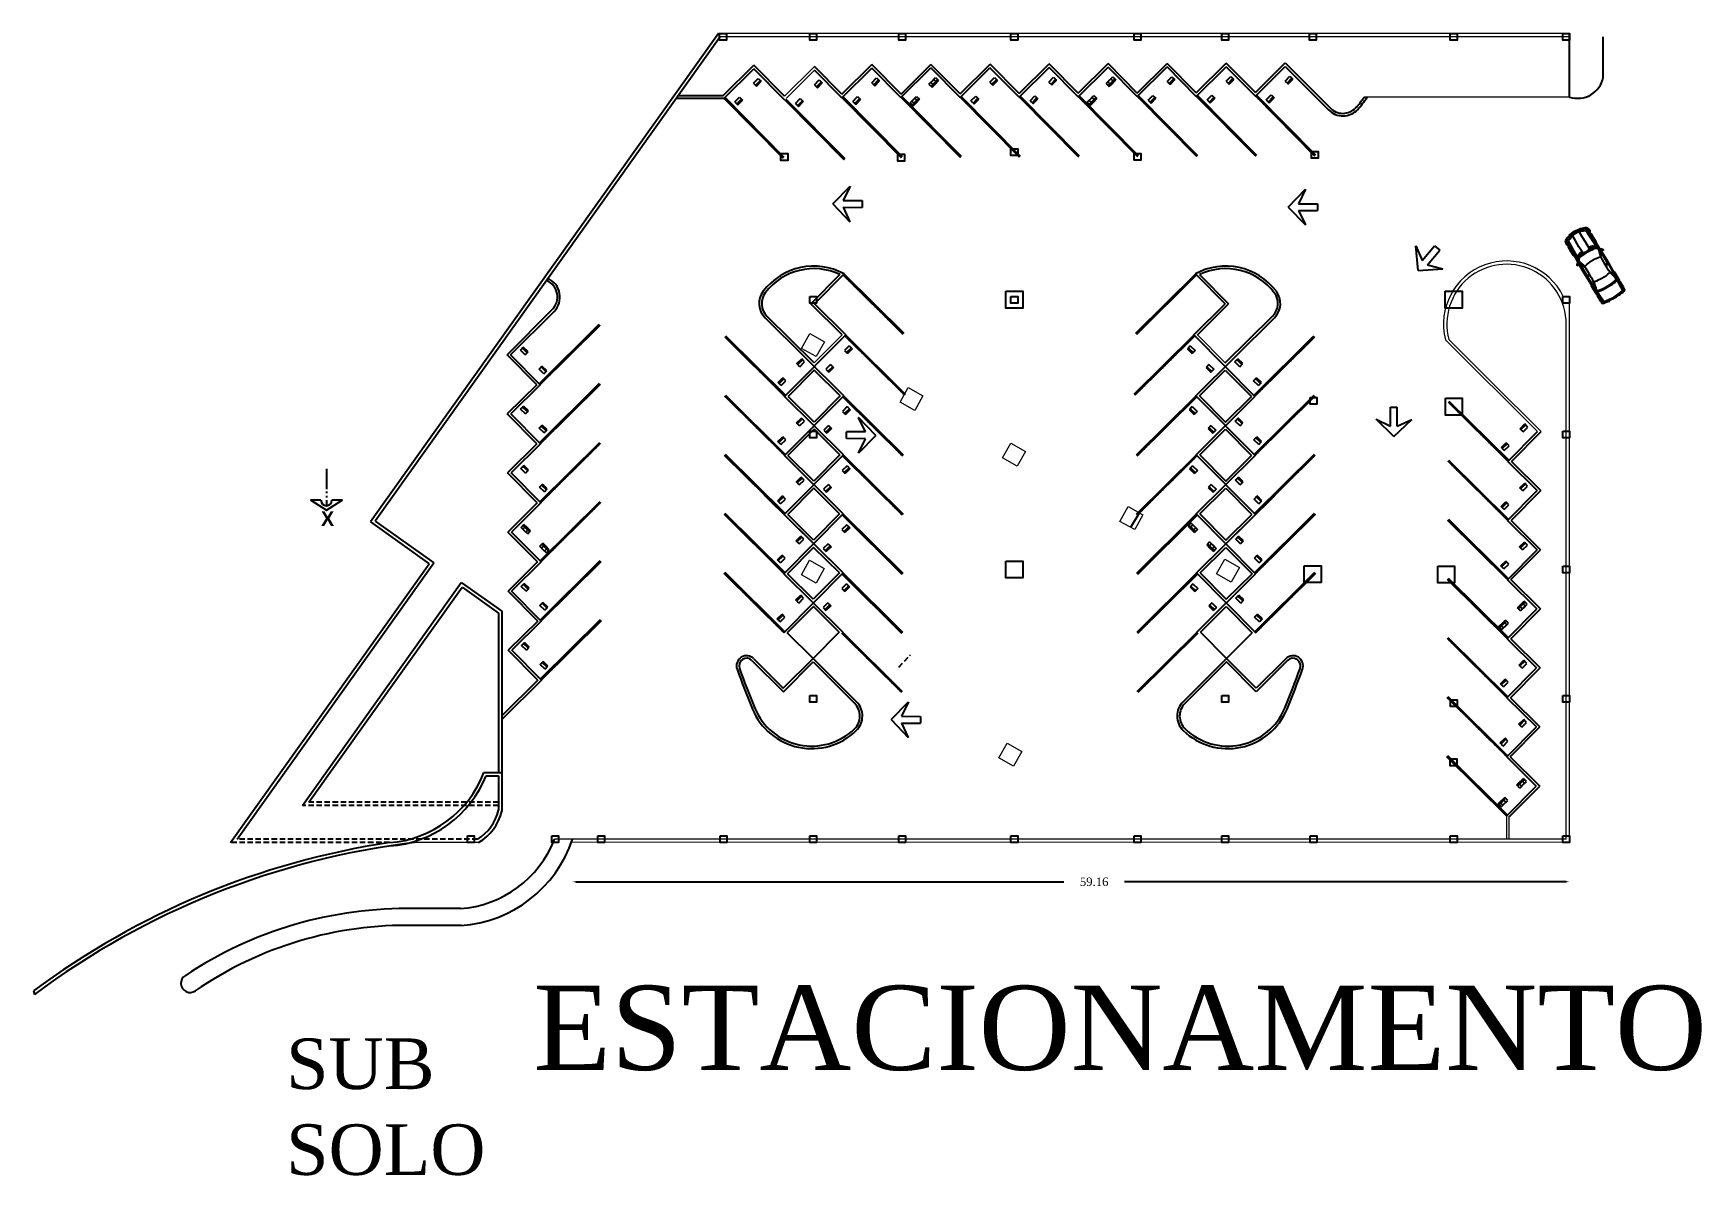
# Model space of a CAD drawing. Header units: millimetres. Extents: x 1191 to 1487, y 976 to 1230.
# Drawn here: x 1217.5 to 1316.5, y 976.2 to 1044 of the extents above; entities that cross this region are included whole.
import ezdxf
from ezdxf.enums import TextEntityAlignment as Align

# ---------------------------------------------------------------- set-up
doc = ezdxf.new("R2010")
doc.units = ezdxf.units.MM
doc.header["$LTSCALE"] = 0.05
doc.linetypes.add('ACAD_ISO05W100', pattern=[33, 24, -3, 0, -3, 0, -3])
doc.linetypes.add('DASHED2', pattern=[9.525, 6.35, -3.175])
doc.layers.get('Defpoints').update_dxf_attribs({"lineweight": 5})
for name, color, linetype in [('CAJON', 37, 'Continuous'), ('columnas', 174, 'Continuous'), ('GUAR', 2, 'Continuous'), ('LINEAS DE CORTE', 7, 'ACAD_ISO05W100'), ('lineas guia', 2, 'Continuous'), ('muebles', 4, 'Continuous'), ('muros delgado', 7, 'Continuous'), ('Proyecciones', 7, 'DASHED2'), ('TEXT', 2, 'Continuous'), ('TOPE', 200, 'Continuous')]:
    doc.layers.add(name, color=color, linetype=linetype)
for name, color, linetype, lineweight in [('ED_GEN', 7, 'Continuous', 13), ('letreros', 7, 'Continuous', 5), ('muros', 5, 'Continuous', 20)]:
    doc.layers.add(name, color=color, linetype=linetype, lineweight=lineweight)
doc.styles.add('BLUE', font='cityb___.ttf')
doc.styles.get("Standard").update_dxf_attribs({"font": 'times.ttf'})
doc.dimstyles.new('ISO-25', dxfattribs={"dimtxt": 0.5, "dimasz": 0.2, "dimexe": 1.25, "dimexo": 0.625, "dimgap": 1, "dimtad": 0, "dimtih": 1, "dimtoh": 1, "dimzin": 1, "dimdsep": 46, "dimtxsty": 'Standard', "dimcen": 0.2, "dimse1": 1, "dimse2": 1, "dimadec": 0, "dimazin": 0, "dimtfac": 1, "dimtmove": 0, "dimatfit": 3, "dimfxl": 1, "dimarcsym": 0})

msp = doc.modelspace()

# ---------------------------------------------------------------- texts
at = {"layer": 'letreros', "color": 0, "style": 'BLUE'}
msp.add_text('X', height=0.88, dxfattribs=at).set_placement((1234.942, 1014.753), align=Align.CENTER)
at = {"layer": 'TEXT'}
for s, height, p in [('ESTACIONAMENTO', 5, (1247.143, 982.5)), ('SUB', 3, (1232.479, 981.368)), ('SOLO', 3, (1232.479, 976.275))]:
    msp.add_text(s, height=height, dxfattribs=at).set_placement(p)

# ---------------------------------------------------------------- blocks, each defined once
blk = doc.blocks.new('A$C68E84164')
at = {"layer": 'muebles'}
for p, q in [((0.483, 1.639), (0, 0.25)), ((0.579, 1.007), (0, 0.25)), ((0.483, 1.639), (1.888, 1.206)), ((0.579, 1.007), (1.088, 0)), ((1.888, 1.206), (0.935, 1.188)), ((0.935, 1.188), (1.445, 0.181)), ((1.445, 0.181), (1.088, 0))]:
    blk.add_line(p, q, dxfattribs=at)
blk = doc.blocks.new('Auto2')
at = {"color": 7}
for p, q in [((236, 202.2), (228.9, 197.1)), ((228.9, 190.7), (238.8, 198.9)), ((239.1, 203), (236, 202.2)), ((238.8, 198.9), (240.3, 201.3)), ((240.3, 201.3), (239.1, 203)), ((53.5, 111.3), (54.2, 121.7)), ((53.5, 111.3), (54.2, 100.9)), ((54.2, 121.7), (55.4, 131.3)), ((54.2, 100.9), (55.4, 91.3)), ((55.4, 131.3), (61.5, 154.2)), ((57.2, 149), (58.7, 150.9)), ((57.2, 147.3), (57.2, 149)), ((57.2, 145), (57.2, 147.3)), ((58.7, 144.3), (57.2, 145)), ((58.7, 150.9), (60.5, 151.1)), ((58.7, 111.3), (59.1, 123.3)), ((58.7, 111.3), (59.1, 99.3)), ((59.1, 123.3), (62, 138.2)), ((59.1, 99.3), (62, 84.4)), ((61.5, 154.2), (68.5, 176.6)), ((62, 138.2), (66, 150.9)), ((66, 150.9), (70.2, 165.5)), ((68.5, 176.6), (71.6, 183.9)), ((68.5, 111.8), (69.5, 124.5)), ((68.5, 111.8), (69.5, 98.1)), ((69.5, 124.5), (71.6, 137.7)), ((70.2, 165.5), (74.7, 176.3)), ((71.6, 183.9), (75.1, 187.9)), ((71.6, 137.7), (74.7, 149.2)), ((74.7, 176.3), (76.6, 179.2)), ((74.7, 149.2), (80.1, 158.9)), ((75.1, 187.9), (81.3, 189.5)), ((76.6, 179.2), (79.6, 180.6)), ((106.2, 135.1), (78.2, 133.9)), ((79.6, 180.6), (87.6, 181)), ((80.1, 158.9), (83.6, 168.6)), ((82.2, 182.2), (81, 181.3)), ((81.3, 189.5), (88.3, 190.7)), ((84.1, 183.6), (82.2, 182.2)), ((83.6, 168.6), (85.5, 170.4)), ((88.6, 185), (84.1, 183.6)), ((85.5, 170.4), (87.6, 171.9)), ((87.6, 181), (120.8, 180.6)), ((87.6, 171.9), (103.6, 173)), ((88.3, 190.7), (99.4, 190.7)), ((109.5, 185.8), (88.6, 185)), ((99.4, 190.7), (102.2, 189.8)), ((102.2, 189.8), (103.6, 188.1)), ((103.6, 188.1), (104.3, 186)), ((103.6, 173), (168.6, 175.4)), ((147.5, 135.3), (106.2, 135.1)), ((148.4, 186.2), (109.5, 185.8)), ((113.5, 186.9), (112.1, 186)), ((115.4, 188.1), (113.5, 186.9)), ((117.8, 189.1), (115.4, 188.1)), ((128.4, 189.5), (117.8, 189.1)), ((120.8, 180.6), (174.3, 180.3)), ((149.3, 189.5), (128.4, 189.5)), ((189.8, 134.9), (147.5, 135.3)), ((191.5, 186.9), (148.4, 186.2)), ((174.3, 189.5), (149.3, 189.5)), ((168.6, 175.4), (188.9, 175.4)), ((177.6, 189.1), (174.3, 189.5)), ((174.3, 180.3), (210.1, 179.9)), ((180.4, 186.9), (177.6, 189.1)), ((182.8, 186.9), (180.4, 186.9)), ((183, 151.1), (181.6, 139.6)), ((181.6, 139.6), (190.8, 139.6)), ((187.5, 164.1), (183, 151.1)), ((194.8, 164.1), (187.5, 164.1)), ((188.9, 175.4), (191, 174.4)), ((190.8, 139.6), (192, 150.9)), ((191, 174.4), (193.4, 173)), ((221.6, 187.4), (191.5, 186.9)), ((192, 150.9), (194.8, 164.1)), ((193.4, 173), (196.4, 169.5)), ((193.6, 121.7), (193.4, 111.3)), ((193.6, 100.9), (193.4, 111.3)), ((194.6, 137), (193.6, 121.7)), ((194.6, 85.6), (193.6, 100.9)), ((195.5, 149.7), (194.6, 137)), ((196.7, 160.5), (195.5, 149.7)), ((196.4, 169.5), (198.1, 167.1)), ((198.1, 167.1), (196.7, 160.5)), ((197.4, 130.4), (198.8, 149.9)), ((197.4, 111.1), (197.4, 130.4)), ((197.4, 111.5), (197.4, 92.2)), ((198.8, 149.9), (201.6, 164.3)), ((199.7, 111.1), (200.4, 131.8)), ((199.7, 111.5), (200.4, 90.8)), ((200.4, 131.8), (201.9, 147.6)), ((201.6, 164.3), (204.7, 171.9)), ((201.9, 147.6), (203, 159.4)), ((203, 159.4), (205.2, 168.8)), ((204.7, 171.9), (208.9, 176.3)), ((205.2, 168.8), (208, 173.3)), ((208, 173.3), (210.6, 175.4)), ((208.9, 176.3), (214.6, 178.9)), ((210.1, 179.9), (211.5, 179.2)), ((210.6, 175.4), (215, 177)), ((211.5, 179.2), (211.8, 178.2)), ((213.2, 178.2), (215, 177)), ((214.6, 178.9), (226.8, 181.5)), ((215, 177), (218.1, 177.7)), ((218.1, 177.7), (223.1, 178)), ((219.8, 187.4), (219.5, 184.8)), ((219.5, 184.8), (220.5, 183.4)), ((224.7, 190.7), (219.8, 187.4)), ((220.5, 183.4), (224.5, 184.3)), ((286.2, 188.6), (221.6, 187.4)), ((223.1, 178), (227.5, 177)), ((224.5, 188.6), (224.7, 190.7)), ((225.9, 187.9), (224.5, 188.6)), ((224.5, 184.3), (227.8, 184.8)), ((228.9, 197.1), (224.7, 190.7)), ((227.8, 188.3), (225.9, 187.9)), ((226.8, 181.5), (244, 182.2)), ((227.5, 177), (243.3, 172.3)), ((227.8, 188.3), (228.9, 190.7)), ((227.8, 184.8), (227.8, 188.3)), ((229.7, 185), (229.9, 187.2)), ((231.1, 183.4), (229.7, 185)), ((233.7, 181.5), (231.1, 183.4)), ((234.1, 180.6), (233.7, 181.5)), ((236.7, 179.9), (234.1, 180.6)), ((256, 172.3), (236.7, 179.9)), ((243.3, 172.3), (255.6, 168.6)), ((244, 182.2), (267.8, 182.7)), ((255.6, 168.6), (261.2, 167.4)), ((267.1, 168.8), (256, 172.3)), ((258.2, 126.4), (257.7, 116.2)), ((257.7, 116.2), (257.7, 111.1)), ((257.7, 106.4), (257.7, 111.5)), ((258.2, 96.2), (257.7, 106.4)), ((261, 146.9), (258.2, 126.4)), ((263.8, 158.2), (261, 146.9)), ((261.2, 167.4), (264.3, 166)), ((265.2, 162.4), (263.8, 158.2)), ((264.3, 166), (265.2, 162.4)), ((272, 167.6), (267.1, 168.8)), ((267.8, 182.7), (317.3, 183.4)), ((281.7, 167.4), (272, 167.6)), ((318.3, 166.2), (281.7, 167.4)), ((333.8, 189.1), (286.2, 188.6)), ((317.3, 183.4), (325.8, 183.4)), ((317.3, 182.7), (317.8, 180.6)), ((317.8, 180.6), (318.3, 168.3)), ((318, 167.4), (317.8, 166.7)), ((318.3, 168.3), (318, 167.4)), ((340.4, 166.2), (318.3, 166.2)), ((319.9, 183.9), (319.2, 182.7)), ((319.2, 182.7), (320.6, 168.1)), ((322, 188.6), (319.9, 183.9)), ((320.6, 168.1), (321.8, 166.4)), ((325.8, 182.9), (324.2, 182.2)), ((324.2, 182.2), (324.2, 172.8)), ((324.2, 172.8), (325.1, 167.4)), ((325.1, 167.4), (325.8, 166.2)), ((325.8, 183.4), (367.3, 182.9)), ((390.3, 187.9), (333.8, 189.1)), ((353.1, 166.2), (340.4, 166.2)), ((360.2, 166.4), (353.1, 166.2)), ((364.4, 167.6), (360.2, 166.4)), ((373.4, 169.7), (364.4, 167.6)), ((367.3, 182.9), (377.4, 182.9)), ((372.4, 164.3), (372.9, 166.2)), ((373.4, 159.4), (372.4, 164.3)), ((372.9, 166.2), (378.6, 168.3)), ((380.5, 172.1), (373.4, 169.7)), ((375, 150.4), (373.4, 159.4)), ((376.4, 139.8), (375, 150.4)), ((376.4, 185.5), (376.9, 187.4)), ((377.9, 183.9), (376.4, 185.5)), ((377.2, 124.5), (376.4, 139.8)), ((377.9, 111.1), (377.2, 124.5)), ((377.9, 111.5), (377.2, 98.1)), ((377.4, 182.9), (383, 182.2)), ((380.9, 189.1), (377.9, 187.9)), ((380, 183.4), (377.9, 183.9)), ((378.6, 168.3), (393.2, 172.1)), ((383, 182.2), (380, 183.4)), ((384.5, 173.5), (380.5, 172.1)), ((382.3, 190.2), (380.9, 189.1)), ((381.9, 183.4), (413.7, 182.7)), ((384.9, 190.9), (382.3, 190.2)), ((383, 182.2), (385.9, 180.1)), ((386.1, 176.6), (384.5, 173.5)), ((399.1, 191.6), (384.9, 190.9)), ((385.9, 180.1), (386.1, 176.6)), ((433.7, 186.9), (390.3, 187.9)), ((393.2, 172.1), (408.2, 175.6)), ((441.5, 190.7), (399.1, 191.6)), ((408.2, 175.6), (418.6, 178.2)), ((447.3, 182.2), (413.7, 182.7)), ((418.6, 178.2), (422.1, 178.7)), ((422.1, 178.7), (425.7, 176.6)), ((425.7, 176.6), (427.3, 173)), ((427.3, 173), (430.1, 160.8)), ((430.1, 160.8), (433.4, 143.3)), ((433.4, 143.3), (434.6, 122.1)), ((433.4, 79.3), (434.6, 100.5)), ((471.6, 185.8), (433.7, 186.9)), ((433.7, 172.8), (434.6, 175.2)), ((434.2, 170.4), (433.7, 172.8)), ((435.6, 168.3), (434.2, 170.4)), ((434.6, 175.2), (436.7, 177.5)), ((434.6, 122.1), (435.1, 111.1)), ((434.6, 100.5), (435.1, 111.5)), ((436.7, 165), (435.6, 168.3)), ((436.7, 177.5), (439.1, 178.2)), ((438.6, 158), (436.7, 165)), ((439.6, 144.3), (438.6, 158)), ((439.1, 178.2), (444.3, 178.2)), ((440.3, 128), (439.6, 144.3)), ((440.3, 111.1), (440.3, 128)), ((440.3, 111.5), (440.3, 94.6)), ((443.6, 190.2), (441.5, 190.7)), ((445.2, 187.9), (443.6, 190.2)), ((444.3, 178.2), (466.2, 176.8)), ((447.6, 186.9), (445.2, 187.9)), ((463.1, 181.7), (447.3, 182.2)), ((450.2, 188.3), (449.7, 187.2)), ((451.1, 189.8), (450.2, 188.3)), ((452.8, 191.6), (451.1, 189.8)), ((454.6, 191.9), (452.8, 191.6)), ((458.2, 191.6), (454.6, 191.9)), ((477.3, 190.9), (458.2, 191.6)), ((486.4, 181.3), (463.1, 181.7)), ((466.2, 176.8), (498.9, 175.2)), ((500.3, 184.6), (471.6, 185.8)), ((489.5, 190.7), (477.3, 190.9)), ((501.5, 180.6), (486.4, 181.3)), ((497.5, 190.2), (489.5, 190.7)), ((501.8, 190.2), (497.5, 190.2)), ((498.9, 175.2), (503.6, 174.2)), ((502.5, 183.9), (500.3, 184.6)), ((500.3, 184.6), (503.6, 182.7)), ((503.9, 179.2), (501.5, 180.6)), ((506, 189.5), (501.8, 190.2)), ((503.6, 182.7), (503.9, 180.3)), ((503.6, 174.2), (504.6, 172.8)), ((504.8, 174.2), (503.9, 180.3)), ((506.5, 161.5), (504.8, 174.2)), ((510.5, 186.7), (506, 189.5)), ((510.2, 121.7), (506.5, 161.5)), ((510.2, 100.9), (506.5, 61.1)), ((509.8, 111.3), (510.2, 121.7)), ((509.8, 111.3), (510.2, 100.9)), ((511.6, 182.2), (510.5, 186.7)), ((512.6, 174.2), (511.6, 182.2)), ((513.3, 165), (512.6, 174.2)), ((513.8, 145.5), (513.3, 165)), ((515.4, 125.2), (513.8, 145.5)), ((514.5, 151.1), (515.9, 150.9)), ((516.6, 142.4), (514.7, 141.9)), ((515.6, 111.1), (515.4, 125.2)), ((515.6, 111.5), (515.4, 97.4)), ((515.9, 150.9), (516.8, 148.5)), ((517.3, 145.2), (516.6, 142.4)), ((516.8, 148.5), (517.3, 145.2)), ((55.4, 91.3), (61.5, 68.4)), ((58.7, 78.3), (57.2, 77.6)), ((57.2, 77.6), (57.2, 75.3)), ((57.2, 75.3), (57.2, 73.6)), ((57.2, 73.6), (58.7, 71.7)), ((58.7, 71.7), (60.5, 71.5)), ((61.5, 68.4), (68.5, 46)), ((62, 84.4), (66, 71.7)), ((66, 71.7), (70.2, 57.1)), ((68.5, 46), (71.6, 38.7)), ((69.5, 98.1), (71.6, 84.9)), ((70.2, 57.1), (74.7, 46.3)), ((71.6, 84.9), (74.7, 73.4)), ((71.6, 38.7), (75.1, 34.7)), ((74.7, 73.4), (80.1, 63.7)), ((74.7, 46.3), (76.6, 43.4)), ((75.1, 34.7), (81.3, 33.1)), ((76.6, 43.4), (79.6, 42)), ((106.2, 87.5), (78.2, 88.7)), ((79.6, 42), (87.6, 41.6)), ((80.1, 63.7), (83.6, 54)), ((82.2, 40.4), (81, 41.3)), ((81.3, 33.1), (88.3, 31.9)), ((84.1, 39), (82.2, 40.4)), ((83.6, 54), (85.5, 52.2)), ((88.6, 37.6), (84.1, 39)), ((85.5, 52.2), (87.6, 50.7)), ((87.6, 50.7), (103.6, 49.6)), ((87.6, 41.6), (120.8, 42)), ((88.3, 31.9), (99.4, 31.9)), ((109.5, 36.8), (88.6, 37.6)), ((99.4, 31.9), (102.2, 32.8)), ((102.2, 32.8), (103.6, 34.5)), ((103.6, 49.6), (168.6, 47.2)), ((103.6, 34.5), (104.3, 36.6)), ((147.5, 87.3), (106.2, 87.5)), ((148.4, 36.4), (109.5, 36.8)), ((113.5, 35.7), (112.1, 36.6)), ((115.4, 34.5), (113.5, 35.7)), ((117.8, 33.5), (115.4, 34.5)), ((128.4, 33.1), (117.8, 33.5)), ((120.8, 42), (174.3, 42.3)), ((149.3, 33.1), (128.4, 33.1)), ((189.8, 87.7), (147.5, 87.3)), ((191.5, 35.7), (148.4, 36.4)), ((174.3, 33.1), (149.3, 33.1)), ((168.6, 47.2), (188.9, 47.2)), ((174.3, 42.3), (210.1, 42.7)), ((177.6, 33.5), (174.3, 33.1)), ((180.4, 35.7), (177.6, 33.5)), ((182.8, 35.7), (180.4, 35.7)), ((181.6, 83), (190.8, 83)), ((183, 71.5), (181.6, 83)), ((187.5, 58.5), (183, 71.5)), ((194.8, 58.5), (187.5, 58.5)), ((188.9, 47.2), (191, 48.2)), ((190.8, 83), (192, 71.7)), ((191, 48.2), (193.4, 49.6)), ((221.6, 35.2), (191.5, 35.7)), ((192, 71.7), (194.8, 58.5)), ((193.4, 49.6), (196.4, 53.1)), ((195.5, 72.9), (194.6, 85.6)), ((196.7, 62.1), (195.5, 72.9)), ((196.4, 53.1), (198.1, 55.5)), ((198.1, 55.5), (196.7, 62.1)), ((197.4, 92.2), (198.8, 72.7)), ((198.8, 72.7), (201.6, 58.3)), ((200.4, 90.8), (201.9, 75)), ((201.6, 58.3), (204.7, 50.7)), ((201.9, 75), (203, 63.2)), ((203, 63.2), (205.2, 53.8)), ((204.7, 50.7), (208.9, 46.3)), ((205.2, 53.8), (208, 49.3)), ((208, 49.3), (210.6, 47.2)), ((208.9, 46.3), (214.6, 43.7)), ((210.1, 42.7), (211.5, 43.4)), ((210.6, 47.2), (215, 45.6)), ((211.5, 43.4), (211.8, 44.4)), ((213.2, 44.4), (215, 45.6)), ((214.6, 43.7), (226.8, 41.1)), ((215, 45.6), (218.1, 44.9)), ((218.1, 44.9), (223.1, 44.6)), ((219.5, 37.8), (220.5, 39.2)), ((219.8, 35.2), (219.5, 37.8)), ((224.7, 31.9), (219.8, 35.2)), ((220.5, 39.2), (224.5, 38.3)), ((286.2, 34), (221.6, 35.2)), ((223.1, 44.6), (227.5, 45.6)), ((224.5, 38.3), (227.8, 37.8)), ((225.9, 34.7), (224.5, 34)), ((224.5, 34), (224.7, 31.9)), ((228.9, 25.5), (224.7, 31.9)), ((227.8, 34.3), (225.9, 34.7)), ((226.8, 41.1), (244, 40.4)), ((227.5, 45.6), (243.3, 50.3)), ((227.8, 37.8), (227.8, 34.3)), ((227.8, 34.3), (228.9, 31.9)), ((228.9, 31.9), (238.8, 23.7)), ((236, 20.4), (228.9, 25.5)), ((231.1, 39.2), (229.7, 37.6)), ((229.7, 37.6), (229.9, 35.4)), ((233.7, 41.1), (231.1, 39.2)), ((234.1, 42), (233.7, 41.1)), ((236.7, 42.7), (234.1, 42)), ((239.1, 19.6), (236, 20.4)), ((256, 50.3), (236.7, 42.7)), ((238.8, 23.7), (240.3, 21.3)), ((240.3, 21.3), (239.1, 19.6)), ((243.3, 50.3), (255.6, 54)), ((244, 40.4), (267.8, 39.9)), ((255.6, 54), (261.2, 55.2)), ((267.1, 53.8), (256, 50.3)), ((261, 75.7), (258.2, 96.2)), ((263.8, 64.4), (261, 75.7)), ((261.2, 55.2), (264.3, 56.6)), ((265.2, 60.2), (263.8, 64.4)), ((264.3, 56.6), (265.2, 60.2)), ((272, 55), (267.1, 53.8)), ((267.8, 39.9), (317.3, 39.2)), ((281.7, 55.2), (272, 55)), ((318.3, 56.4), (281.7, 55.2)), ((333.8, 33.5), (286.2, 34)), ((317.3, 39.9), (317.8, 42)), ((317.3, 39.2), (325.8, 39.2)), ((318, 55.2), (317.8, 55.9)), ((317.8, 42), (318.3, 54.3)), ((318.3, 54.3), (318, 55.2)), ((340.4, 56.4), (318.3, 56.4)), ((319.2, 39.9), (320.6, 54.5)), ((319.9, 38.7), (319.2, 39.9)), ((322, 34), (319.9, 38.7)), ((320.6, 54.5), (321.8, 56.2)), ((324.2, 49.8), (325.1, 55.2)), ((324.2, 40.4), (324.2, 49.8)), ((325.8, 39.7), (324.2, 40.4)), ((325.1, 55.2), (325.8, 56.4)), ((325.8, 39.2), (367.3, 39.7)), ((390.3, 34.7), (333.8, 33.5)), ((353.1, 56.4), (340.4, 56.4)), ((360.2, 56.2), (353.1, 56.4)), ((364.4, 55), (360.2, 56.2)), ((373.4, 52.9), (364.4, 55)), ((367.3, 39.7), (377.4, 39.7)), ((373.4, 63.2), (372.4, 58.3)), ((372.4, 58.3), (372.9, 56.4)), ((372.9, 56.4), (378.6, 54.3)), ((375, 72.2), (373.4, 63.2)), ((380.5, 50.5), (373.4, 52.9)), ((376.4, 82.8), (375, 72.2)), ((377.2, 98.1), (376.4, 82.8)), ((377.9, 38.7), (376.4, 37.1)), ((376.4, 37.1), (376.9, 35.2)), ((377.4, 39.7), (383, 40.4)), ((380, 39.2), (377.9, 38.7)), ((380.9, 33.5), (377.9, 34.7)), ((378.6, 54.3), (393.2, 50.5)), ((383, 40.4), (380, 39.2)), ((384.5, 49.1), (380.5, 50.5)), ((382.3, 32.4), (380.9, 33.5)), ((381.9, 39.2), (413.7, 39.9)), ((384.9, 31.7), (382.3, 32.4)), ((383, 40.4), (385.9, 42.5)), ((386.1, 46), (384.5, 49.1)), ((399.1, 31), (384.9, 31.7)), ((385.9, 42.5), (386.1, 46)), ((433.7, 35.7), (390.3, 34.7)), ((393.2, 50.5), (408.2, 47)), ((441.5, 31.9), (399.1, 31)), ((408.2, 47), (418.6, 44.4)), ((447.3, 40.4), (413.7, 39.9)), ((418.6, 44.4), (422.1, 43.9)), ((422.1, 43.9), (425.7, 46)), ((425.7, 46), (427.3, 49.6)), ((427.3, 49.6), (430.1, 61.8)), ((430.1, 61.8), (433.4, 79.3)), ((434.2, 52.2), (433.7, 49.8)), ((433.7, 49.8), (434.6, 47.5)), ((471.6, 36.8), (433.7, 35.7)), ((435.6, 54.3), (434.2, 52.2)), ((434.6, 47.5), (436.7, 45.1)), ((436.7, 57.6), (435.6, 54.3)), ((438.6, 64.6), (436.7, 57.6)), ((436.7, 45.1), (439.1, 44.4)), ((439.6, 78.3), (438.6, 64.6)), ((439.1, 44.4), (444.3, 44.4)), ((440.3, 94.6), (439.6, 78.3)), ((443.6, 32.4), (441.5, 31.9)), ((445.2, 34.7), (443.6, 32.4)), ((444.3, 44.4), (466.2, 45.8)), ((447.6, 35.7), (445.2, 34.7)), ((463.1, 40.9), (447.3, 40.4)), ((450.2, 34.3), (449.7, 35.4)), ((451.1, 32.8), (450.2, 34.3)), ((452.8, 31), (451.1, 32.8)), ((454.6, 30.7), (452.8, 31)), ((458.2, 31), (454.6, 30.7)), ((477.3, 31.7), (458.2, 31)), ((486.4, 41.3), (463.1, 40.9)), ((466.2, 45.8), (498.9, 47.5)), ((500.3, 38), (471.6, 36.8)), ((489.5, 31.9), (477.3, 31.7)), ((501.5, 42), (486.4, 41.3)), ((497.5, 32.4), (489.5, 31.9)), ((501.8, 32.4), (497.5, 32.4)), ((498.9, 47.5), (503.6, 48.4)), ((500.3, 38), (503.6, 39.9)), ((502.5, 38.7), (500.3, 38)), ((503.9, 43.4), (501.5, 42)), ((506, 33.1), (501.8, 32.4)), ((503.6, 48.4), (504.6, 49.8)), ((503.6, 39.9), (503.9, 42.3)), ((504.8, 48.4), (503.9, 42.3)), ((506.5, 61.1), (504.8, 48.4)), ((510.5, 35.9), (506, 33.1)), ((511.6, 40.4), (510.5, 35.9)), ((512.6, 48.4), (511.6, 40.4)), ((513.3, 57.6), (512.6, 48.4)), ((513.8, 77.1), (513.3, 57.6)), ((515.4, 97.4), (513.8, 77.1)), ((514.5, 71.5), (515.9, 71.7)), ((516.6, 80.2), (514.7, 80.7)), ((515.9, 71.7), (516.8, 74.1)), ((517.3, 77.4), (516.6, 80.2)), ((516.8, 74.1), (517.3, 77.4))]:
    blk.add_line(p, q, dxfattribs=at)
blk = doc.blocks.new('A$C497F7F5E')
at = {"layer": 'muebles', "xscale": -0.01000000000001742, "yscale": 0.01000000000000512, "zscale": 0.01, "rotation": 151.4193045713797}
blk.add_blockref('Auto2', (0.251, 4.085), dxfattribs=at)
blk = doc.blocks.new('TOPE')
at = {"layer": 'TOPE'}
for p, q in [((-0.311, 0.252), (-0.153, 0.446)), ((-0.311, 0.252), (0, 0)), ((-0.2, 0.388), (0.11, 0.136)), ((-0.185, 0.407), (0.126, 0.155)), ((-0.169, 0.427), (0.142, 0.175)), ((-0.153, 0.446), (0.157, 0.194)), ((0, 0), (0.157, 0.194))]:
    blk.add_line(p, q, dxfattribs=at)
blk = doc.blocks.new('*D40')
at = {"layer": 'Defpoints', "color": 0}
for p in [(1249.478, 996.182), (1308.641, 995.982), (1308.641, 993.657)]:
    blk.add_point(p, dxfattribs=at)
at = {"layer": 'lineas guia', "color": 0, "lineweight": -2}
for p, q in [((1249.678, 993.657), (1278.629, 993.657)), ((1308.441, 993.657), (1282.227, 993.657))]:
    blk.add_line(p, q, dxfattribs=at)
at = {"layer": 'lineas guia', "color": 0}
for points in [[(1249.678, 993.69), (1249.678, 993.624), (1249.478, 993.657)], [(1308.441, 993.69), (1308.441, 993.624), (1308.641, 993.657)]]:
    blk.add_solid(points, dxfattribs=at)
at = {"layer": 'lineas guia', "color": 0, "insert": (1280.428, 993.657), "char_height": 0.5, "attachment_point": 5}
blk.add_mtext('59.16', dxfattribs=at)

# ---------------------------------------------------------------- dimensions: what is measured, and where the dimension line sits
at = {"layer": 'lineas guia'}
dim = msp.add_linear_dim(base=(1308.641, 993.657), p1=(1249.478, 996.182), p2=(1308.641, 995.982), dimstyle='ISO-25', dxfattribs=at)
dim.commit()
dim.dimension.update_dxf_attribs({"geometry": '*D40', "text_midpoint": (1280.428, 993.657), "dimtype": 160})

# ---------------------------------------------------------------- hatches: boundary and pattern name
at = {"layer": 'CAJON'}
h = msp.add_hatch(dxfattribs=at)
h.set_pattern_fill('ANSI31', color=256, scale=0.75, angle=258.23866, style=0)
h.set_pattern_definition([(236.761345, (1899.79513, 1464.97867), (-0.078412003, 0.051386965), [])])
h.paths.add_polyline_path([(1261.972, 1036.577), (1262.043, 1036.647), (1258.525, 1040.199), (1258.454, 1040.128)])
h = msp.add_hatch(dxfattribs=at)
h.set_pattern_fill('ANSI31', color=256, scale=0.75, angle=258.23866, style=0)
h.set_pattern_definition([(236.761345, (1903.40422, 1464.88753), (-0.078412003, 0.051386965), [])])
h.paths.add_polyline_path([(1265.581, 1036.485), (1265.652, 1036.556), (1262.134, 1040.107), (1262.063, 1040.037)])
h = msp.add_hatch(dxfattribs=at)
h.set_pattern_fill('ANSI31', color=256, scale=0.75, angle=258.23866, style=0)
h.set_pattern_definition([(236.761345, (1906.80337, 1465.00833), (-0.078412003, 0.051386965), [])])
h.paths.add_polyline_path([(1268.98, 1036.606), (1269.051, 1036.677), (1265.533, 1040.228), (1265.462, 1040.158)])
h = msp.add_hatch(dxfattribs=at)
h.set_pattern_fill('ANSI31', color=256, scale=0.75, angle=258.23866, style=0)
h.set_pattern_definition([(236.761345, (1910.30808, 1465.02256), (-0.078412003, 0.051386965), [])])
h.paths.add_polyline_path([(1272.485, 1036.62), (1272.556, 1036.691), (1269.038, 1040.242), (1268.967, 1040.172)])
h = msp.add_hatch(dxfattribs=at)
h.set_pattern_fill('ANSI31', color=256, scale=0.75, angle=258.23866, style=0)
h.set_pattern_definition([(236.761345, (1913.81279, 1465.0368), (-0.078412003, 0.051386965), [])])
h.paths.add_polyline_path([(1275.989, 1036.635), (1276.06, 1036.705), (1272.543, 1040.257), (1272.471, 1040.186)])
h = msp.add_hatch(dxfattribs=at)
h.set_pattern_fill('ANSI31', color=256, scale=0.75, angle=258.23866, style=0)
h.set_pattern_definition([(236.761345, (1917.3175, 1465.05103), (-0.078412003, 0.051386965), [])])
h.paths.add_polyline_path([(1279.494, 1036.649), (1279.565, 1036.719), (1276.047, 1040.271), (1275.976, 1040.2)])
h = msp.add_hatch(dxfattribs=at)
h.set_pattern_fill('ANSI31', color=256, scale=0.75, angle=258.23866, style=0)
h.set_pattern_definition([(236.761345, (1920.82221, 1465.06526), (-0.078412003, 0.051386965), [])])
h.paths.add_polyline_path([(1282.999, 1036.663), (1283.07, 1036.733), (1279.552, 1040.285), (1279.481, 1040.215)])
h = msp.add_hatch(dxfattribs=at)
h.set_pattern_fill('ANSI31', color=256, scale=0.75, angle=258.23866, style=0)
h.set_pattern_definition([(236.761345, (1924.32692, 1465.0795), (-0.078412003, 0.051386965), [])])
h.paths.add_polyline_path([(1286.504, 1036.677), (1286.575, 1036.748), (1283.057, 1040.299), (1282.986, 1040.229)])
h = msp.add_hatch(dxfattribs=at)
h.set_pattern_fill('ANSI31', color=256, scale=0.75, angle=258.23866, style=0)
h.set_pattern_definition([(236.761345, (1927.83163, 1465.09373), (-0.078412003, 0.051386965), [])])
h.paths.add_polyline_path([(1290.008, 1036.692), (1290.079, 1036.762), (1286.561, 1040.314), (1286.49, 1040.243)])
h = msp.add_hatch(dxfattribs=at)
h.set_pattern_fill('ANSI31', color=256, scale=0.75, angle=258.23866, style=0)
h.set_pattern_definition([(236.761345, (1931.336345, 1465.10796), (-0.078412003, 0.051386965), [])])
h.paths.add_polyline_path([(1293.513, 1036.706), (1293.584, 1036.776), (1290.066, 1040.328), (1289.995, 1040.257)])
h = msp.add_hatch(dxfattribs=at)
h.set_pattern_fill('ANSI31', color=256, scale=0.75, angle=168.23866, style=0)
h.set_pattern_definition([(33.238655, (840.74664, 388.37087), (-0.051386965, 0.078412003), [])])
h.paths.add_polyline_path([(1269.149, 1026.194), (1269.078, 1026.123), (1265.527, 1029.641), (1265.597, 1029.712)])
h = msp.add_hatch(dxfattribs=at)
h.set_pattern_fill('ANSI31', color=256, scale=0.75, angle=168.23866, style=0)
h.set_pattern_definition([(146.761345, (1711.28516, 388.37087), (0.051386965, 0.078412003), [])])
h.paths.add_polyline_path([(1282.883, 1026.194), (1282.953, 1026.123), (1286.505, 1029.641), (1286.435, 1029.712)])
h = msp.add_hatch(dxfattribs=at)
h.set_pattern_fill('ANSI31', color=256, scale=0.75, angle=348.23866, style=0)
h.set_pattern_definition([(326.761345, (822.71266, 1664.4843), (-0.051386965, -0.078412003), [])])
h.paths.add_polyline_path([(1251.115, 1026.661), (1251.044, 1026.732), (1247.493, 1023.214), (1247.563, 1023.143)])
h = msp.add_hatch(dxfattribs=at)
h.set_pattern_fill('ANSI31', color=256, scale=0.75, angle=-11.76134, style=0)
h.set_pattern_definition([(213.238655, (1686.91464, 1663.78551), (0.051386965, -0.078412003), [])])
h.paths.add_polyline_path([(1258.513, 1025.962), (1258.583, 1026.033), (1262.134, 1022.515), (1262.064, 1022.444)])
h = msp.add_hatch(dxfattribs=at)
h.set_pattern_fill('ANSI31', color=256, scale=0.75, angle=168.23866, style=0)
h.set_pattern_definition([(33.238655, (840.83778, 384.76178), (-0.051386965, 0.078412003), [])])
h.paths.add_polyline_path([(1269.24, 1022.585), (1269.17, 1022.514), (1265.618, 1026.032), (1265.688, 1026.103)])
h = msp.add_hatch(dxfattribs=at)
h.set_pattern_fill('ANSI31', color=256, scale=0.75, angle=168.23866, style=0)
h.set_pattern_definition([(146.761345, (1711.19401, 384.76178), (0.051386965, 0.078412003), [])])
h.paths.add_polyline_path([(1282.792, 1022.585), (1282.862, 1022.514), (1286.414, 1026.032), (1286.343, 1026.103)])
h = msp.add_hatch(dxfattribs=at)
h.set_pattern_fill('ANSI31', color=256, scale=0.75, angle=-11.76134, style=0)
h.set_pattern_definition([(326.761345, (865.117155, 1663.78551), (-0.051386965, -0.078412003), [])])
h.paths.add_polyline_path([(1293.519, 1025.962), (1293.449, 1026.033), (1289.897, 1022.515), (1289.968, 1022.444)])
h = msp.add_hatch(dxfattribs=at)
h.set_pattern_fill('ANSI31', color=256, scale=0.75, angle=348.23866, style=0)
h.set_pattern_definition([(326.761345, (822.72689, 1660.97959), (-0.051386965, -0.078412003), [])])
h.paths.add_polyline_path([(1251.129, 1023.156), (1251.059, 1023.227), (1247.507, 1019.709), (1247.577, 1019.638)])
h = msp.add_hatch(dxfattribs=at)
h.set_pattern_fill('ANSI31', color=256, scale=0.75, angle=-11.76134, style=0)
h.set_pattern_definition([(213.238655, (1686.90041, 1660.2808), (0.051386965, -0.078412003), [])])
h.paths.add_polyline_path([(1258.498, 1022.457), (1258.569, 1022.528), (1262.12, 1019.011), (1262.05, 1018.939)])
h = msp.add_hatch(dxfattribs=at)
h.set_pattern_fill('ANSI31', color=256, scale=0.75, angle=168.23866, style=0)
h.set_pattern_definition([(33.238655, (840.71799, 381.1505), (-0.051386965, 0.078412003), [])])
h.paths.add_polyline_path([(1269.12, 1018.974), (1269.05, 1018.903), (1265.498, 1022.421), (1265.569, 1022.492)])
h = msp.add_hatch(dxfattribs=at)
h.set_pattern_fill('ANSI31', color=256, scale=0.75, angle=168.23866, style=0)
h.set_pattern_definition([(146.761345, (1711.31381, 381.1505), (0.051386965, 0.078412003), [])])
h.paths.add_polyline_path([(1282.912, 1018.974), (1282.982, 1018.903), (1286.534, 1022.421), (1286.463, 1022.492)])
h = msp.add_hatch(dxfattribs=at)
h.set_pattern_fill('ANSI31', color=256, scale=0.75, angle=-11.76134, style=0)
h.set_pattern_definition([(326.761345, (865.13139, 1660.2808), (-0.051386965, -0.078412003), [])])
h.paths.add_polyline_path([(1293.534, 1022.457), (1293.463, 1022.528), (1289.912, 1019.011), (1289.982, 1018.939)])
h = msp.add_hatch(dxfattribs=at)
h.set_pattern_fill('ANSI31', color=256, scale=0.75, angle=348.23866, style=0)
h.set_pattern_definition([(213.238655, (1729.83018, 1659.9283), (0.051386965, -0.078412003), [])])
h.paths.add_polyline_path([(1301.428, 1022.105), (1301.498, 1022.176), (1305.05, 1018.658), (1304.98, 1018.587)])
h = msp.add_hatch(dxfattribs=at)
h.set_pattern_fill('ANSI31', color=256, scale=0.75, angle=348.23866, style=0)
h.set_pattern_definition([(326.761345, (822.74112, 1657.47488), (-0.051386965, -0.078412003), [])])
h.paths.add_polyline_path([(1251.143, 1019.651), (1251.073, 1019.723), (1247.521, 1016.205), (1247.592, 1016.134)])
h = msp.add_hatch(dxfattribs=at)
h.set_pattern_fill('ANSI31', color=256, scale=0.75, angle=-11.76134, style=0)
h.set_pattern_definition([(213.238655, (1686.88618, 1656.776085), (0.051386965, -0.078412003), [])])
h.paths.add_polyline_path([(1258.484, 1018.953), (1258.554, 1019.024), (1262.106, 1015.506), (1262.036, 1015.435)])
h = msp.add_hatch(dxfattribs=at)
h.set_pattern_fill('ANSI31', color=256, scale=0.75, angle=168.23866, style=0)
h.set_pattern_definition([(33.238655, (840.70376, 377.64579), (-0.051386965, 0.078412003), [])])
h.paths.add_polyline_path([(1269.106, 1015.469), (1269.036, 1015.398), (1265.484, 1018.916), (1265.554, 1018.987)])
h = msp.add_hatch(dxfattribs=at)
h.set_pattern_fill('ANSI31', color=256, scale=0.75, angle=168.23866, style=0)
h.set_pattern_definition([(146.761345, (1711.32804, 377.64579), (0.051386965, 0.078412003), [])])
h.paths.add_polyline_path([(1282.926, 1015.469), (1282.996, 1015.398), (1286.548, 1018.916), (1286.478, 1018.987)])
h = msp.add_hatch(dxfattribs=at)
h.set_pattern_fill('ANSI31', color=256, scale=0.75, angle=-11.76134, style=0)
h.set_pattern_definition([(326.761345, (865.14562, 1656.776085), (-0.051386965, -0.078412003), [])])
h.paths.add_polyline_path([(1293.548, 1018.953), (1293.477, 1019.024), (1289.926, 1015.506), (1289.996, 1015.435)])
h = msp.add_hatch(dxfattribs=at)
h.set_pattern_fill('ANSI31', color=256, scale=0.75, angle=348.23866, style=0)
h.set_pattern_definition([(213.238655, (1729.81595, 1656.42359), (0.051386965, -0.078412003), [])])
h.paths.add_polyline_path([(1301.414, 1018.6), (1301.484, 1018.671), (1305.036, 1015.153), (1304.965, 1015.082)])
h = msp.add_hatch(dxfattribs=at)
h.set_pattern_fill('ANSI31', color=256, scale=0.75, angle=348.23866, style=0)
h.set_pattern_definition([(326.761345, (822.75536, 1653.97017), (-0.051386965, -0.078412003), [])])
h.paths.add_polyline_path([(1251.157, 1016.147), (1251.087, 1016.218), (1247.536, 1012.7), (1247.606, 1012.629)])
h = msp.add_hatch(dxfattribs=at)
h.set_pattern_fill('ANSI31', color=256, scale=0.75, angle=-11.76134, style=0)
h.set_pattern_definition([(213.238655, (1686.87194, 1653.27137), (0.051386965, -0.078412003), [])])
h.paths.add_polyline_path([(1258.47, 1015.448), (1258.54, 1015.519), (1262.092, 1012.001), (1262.021, 1011.93)])
h = msp.add_hatch(dxfattribs=at)
h.set_pattern_fill('ANSI31', color=256, scale=0.75, angle=168.23866, style=0)
h.set_pattern_definition([(33.238655, (840.689525, 374.14107), (-0.051386965, 0.078412003), [])])
h.paths.add_polyline_path([(1269.092, 1011.964), (1269.021, 1011.893), (1265.47, 1015.411), (1265.54, 1015.482)])
h = msp.add_hatch(dxfattribs=at)
h.set_pattern_fill('ANSI31', color=256, scale=0.75, angle=168.23866, style=0)
h.set_pattern_definition([(146.761345, (1711.34227, 374.14107), (0.051386965, 0.078412003), [])])
h.paths.add_polyline_path([(1282.94, 1011.964), (1283.011, 1011.893), (1286.562, 1015.411), (1286.492, 1015.482)])
h = msp.add_hatch(dxfattribs=at)
h.set_pattern_fill('ANSI31', color=256, scale=0.75, angle=-11.76134, style=0)
h.set_pattern_definition([(326.761345, (865.159855, 1653.27137), (-0.051386965, -0.078412003), [])])
h.paths.add_polyline_path([(1293.562, 1015.448), (1293.492, 1015.519), (1289.94, 1012.001), (1290.01, 1011.93)])
h = msp.add_hatch(dxfattribs=at)
h.set_pattern_fill('ANSI31', color=256, scale=0.75, angle=348.23866, style=0)
h.set_pattern_definition([(213.238655, (1729.80171, 1652.91888), (0.051386965, -0.078412003), [])])
h.paths.add_polyline_path([(1301.4, 1015.095), (1301.47, 1015.167), (1305.022, 1011.649), (1304.951, 1011.578)])
h = msp.add_hatch(dxfattribs=at)
h.set_pattern_fill('ANSI31', color=256, scale=0.75, angle=348.23866, style=0)
h.set_pattern_definition([(326.761345, (822.76959, 1650.46546), (-0.051386965, -0.078412003), [])])
h.paths.add_polyline_path([(1251.172, 1012.642), (1251.101, 1012.713), (1247.55, 1009.195), (1247.62, 1009.124)])
h = msp.add_hatch(dxfattribs=at)
h.set_pattern_fill('ANSI31', color=256, scale=0.75, angle=-11.76134, style=0)
h.set_pattern_definition([(213.238655, (1686.85771, 1649.76666), (0.051386965, -0.078412003), [])])
h.paths.add_polyline_path([(1258.456, 1011.943), (1258.526, 1012.014), (1262.078, 1008.496), (1262.007, 1008.425)])
h = msp.add_hatch(dxfattribs=at)
h.set_pattern_fill('ANSI31', color=256, scale=0.75, angle=168.23866, style=0)
h.set_pattern_definition([(33.238655, (840.67529, 370.63636), (-0.051386965, 0.078412003), [])])
h.paths.add_polyline_path([(1269.077, 1008.46), (1269.007, 1008.389), (1265.455, 1011.907), (1265.526, 1011.978)])
h = msp.add_hatch(dxfattribs=at)
h.set_pattern_fill('ANSI31', color=256, scale=0.75, angle=168.23866, style=0)
h.set_pattern_definition([(146.761345, (1711.35651, 370.63636), (0.051386965, 0.078412003), [])])
h.paths.add_polyline_path([(1282.954, 1008.46), (1283.025, 1008.389), (1286.576, 1011.907), (1286.506, 1011.978)])
h = msp.add_hatch(dxfattribs=at)
h.set_pattern_fill('ANSI31', color=256, scale=0.75, angle=-11.76134, style=0)
h.set_pattern_definition([(326.761345, (865.17409, 1649.76666), (-0.051386965, -0.078412003), [])])
h.paths.add_polyline_path([(1293.576, 1011.943), (1293.506, 1012.014), (1289.954, 1008.496), (1290.025, 1008.425)])
h = msp.add_hatch(dxfattribs=at)
h.set_pattern_fill('ANSI31', color=256, scale=0.75, angle=348.23866, style=0)
h.set_pattern_definition([(213.238655, (1729.78748, 1649.41417), (0.051386965, -0.078412003), [])])
h.paths.add_polyline_path([(1301.385, 1011.591), (1301.456, 1011.662), (1305.007, 1008.144), (1304.937, 1008.073)])
h = msp.add_hatch(dxfattribs=at)
h.set_pattern_fill('ANSI31', color=256, scale=0.75, angle=348.23866, style=0)
h.set_pattern_definition([(326.761345, (822.78382, 1646.96075), (-0.051386965, -0.078412003), [])])
h.paths.add_polyline_path([(1251.186, 1009.137), (1251.116, 1009.208), (1247.564, 1005.69), (1247.634, 1005.619)])
h = msp.add_hatch(dxfattribs=at)
h.set_pattern_fill('ANSI31', color=256, scale=0.75, angle=168.23866, style=0)
h.set_pattern_definition([(33.238655, (840.66106, 367.13165), (-0.051386965, 0.078412003), [])])
h.paths.add_polyline_path([(1269.063, 1004.955), (1268.993, 1004.884), (1265.441, 1008.402), (1265.512, 1008.473)])
h = msp.add_hatch(dxfattribs=at)
h.set_pattern_fill('ANSI31', color=256, scale=0.75, angle=168.23866, style=0)
h.set_pattern_definition([(146.761345, (1711.37074, 367.13165), (0.051386965, 0.078412003), [])])
h.paths.add_polyline_path([(1282.969, 1004.955), (1283.039, 1004.884), (1286.591, 1008.402), (1286.52, 1008.473)])
h = msp.add_hatch(dxfattribs=at)
h.set_pattern_fill('ANSI31', color=256, scale=0.75, angle=348.23866, style=0)
h.set_pattern_definition([(213.238655, (1729.77325, 1645.90946), (0.051386965, -0.078412003), [])])
h.paths.add_polyline_path([(1301.371, 1008.086), (1301.441, 1008.157), (1304.993, 1004.639), (1304.923, 1004.568)])
h = msp.add_hatch(dxfattribs=at)
h.set_pattern_fill('ANSI31', color=256, scale=0.75, angle=348.23866, style=0)
h.set_pattern_definition([(213.238655, (1729.75901, 1642.40475), (0.051386965, -0.078412003), [])])
h.paths.add_polyline_path([(1301.357, 1004.581), (1301.427, 1004.652), (1304.979, 1001.134), (1304.908, 1001.063)])
h = msp.add_hatch(dxfattribs=at)
h.set_pattern_fill('ANSI31', color=256, scale=0.75, angle=348.23866, style=0)
h.set_pattern_definition([(213.238655, (1729.74478, 1638.900035), (0.051386965, -0.078412003), [])])
h.paths.add_polyline_path([(1301.343, 1001.077), (1301.413, 1001.148), (1304.965, 997.63), (1304.894, 997.559)])

# ---------------------------------------------------------------- linework, layer by layer
for p, q in [((1308.641, 1043.782), (1308.641, 1043.982)), ((1308.641, 1040.208), (1308.641, 1043.782)), ((1310.641, 1041.361), (1310.641, 1043.782)), ((1244.218, 1000.143), (1245.28, 1000.143)), ((1244.354, 999.943), (1245.085, 999.943))]:
    msp.add_line(p, q)
at = {"extrusion": (0, 0, -1)}
msp.add_line((1282.598, 1014.692), (1283.129, 1015.541), dxfattribs=at)
at = {"layer": 'columnas'}
for points in [[(1258.205, 1043.982), (1258.605, 1043.982), (1258.605, 1043.582), (1258.205, 1043.582), (1258.205, 1043.982)], [(1263.551, 1043.982), (1263.951, 1043.982), (1263.951, 1043.582), (1263.551, 1043.582), (1263.551, 1043.982)], [(1268.838, 1043.982), (1269.238, 1043.982), (1269.238, 1043.582), (1268.838, 1043.582), (1268.838, 1043.982)], [(1275.492, 1043.982), (1275.892, 1043.982), (1275.892, 1043.582), (1275.492, 1043.582), (1275.492, 1043.982)], [(1282.805, 1043.982), (1283.205, 1043.982), (1283.205, 1043.582), (1282.805, 1043.582), (1282.805, 1043.982)], [(1288.005, 1043.982), (1288.405, 1043.982), (1288.405, 1043.582), (1288.005, 1043.582), (1288.005, 1043.982)], [(1293.205, 1043.982), (1293.605, 1043.982), (1293.605, 1043.582), (1293.205, 1043.582), (1293.205, 1043.982)], [(1301.56, 1043.982), (1301.96, 1043.982), (1301.96, 1043.582), (1301.56, 1043.582), (1301.56, 1043.982)], [(1308.241, 1043.982), (1308.641, 1043.982), (1308.641, 1043.582), (1308.241, 1043.582), (1308.241, 1043.982)], [(1261.843, 1036.849), (1262.243, 1036.849), (1262.243, 1036.449), (1261.843, 1036.449), (1261.843, 1036.849)], [(1268.78, 1036.808), (1269.18, 1036.808), (1269.18, 1036.408), (1268.78, 1036.408), (1268.78, 1036.808)], [(1275.492, 1037.137), (1275.892, 1037.137), (1275.892, 1036.737), (1275.492, 1036.737), (1275.492, 1037.137)], [(1282.799, 1036.865), (1283.199, 1036.865), (1283.199, 1036.465), (1282.799, 1036.465), (1282.799, 1036.865)], [(1293.316, 1036.976), (1293.716, 1036.976), (1293.716, 1036.576), (1293.316, 1036.576), (1293.316, 1036.976)], [(1275.195, 1028.682), (1276.195, 1028.682), (1276.195, 1027.682), (1275.195, 1027.682), (1275.195, 1028.682)], [(1301.26, 1028.682), (1302.26, 1028.682), (1302.26, 1027.682), (1301.26, 1027.682), (1301.26, 1028.682)], [(1263.551, 1028.384), (1263.951, 1028.384), (1263.951, 1027.984), (1263.551, 1027.984), (1263.551, 1028.384)], [(1275.492, 1028.384), (1275.892, 1028.384), (1275.892, 1027.984), (1275.492, 1027.984), (1275.492, 1028.384)], [(1308.241, 1028.382), (1308.641, 1028.382), (1308.641, 1027.982), (1308.241, 1027.982), (1308.241, 1028.382)], [(1293.241, 1022.381), (1293.641, 1022.381), (1293.641, 1021.981), (1293.241, 1021.981), (1293.241, 1022.381)], [(1301.268, 1022.338), (1302.268, 1022.338), (1302.268, 1021.338), (1301.268, 1021.338), (1301.268, 1022.338)], [(1263.551, 1020.384), (1263.951, 1020.384), (1263.951, 1019.984), (1263.551, 1019.984), (1263.551, 1020.384)], [(1308.241, 1020.382), (1308.641, 1020.382), (1308.641, 1019.982), (1308.241, 1019.982), (1308.241, 1020.382)], [(1275.192, 1012.682), (1276.192, 1012.682), (1276.192, 1011.682), (1275.192, 1011.682), (1275.192, 1012.682)], [(1292.898, 1012.407), (1293.898, 1012.407), (1293.898, 1011.407), (1292.898, 1011.407), (1292.898, 1012.407)], [(1300.813, 1012.383), (1301.813, 1012.383), (1301.813, 1011.383), (1300.813, 1011.383), (1300.813, 1012.383)], [(1308.241, 1012.382), (1308.641, 1012.382), (1308.641, 1011.982), (1308.241, 1011.982), (1308.241, 1012.382)], [(1263.551, 1004.707), (1263.951, 1004.707), (1263.951, 1004.307), (1263.551, 1004.307), (1263.551, 1004.707)], [(1288.009, 1004.704), (1288.409, 1004.704), (1288.409, 1004.304), (1288.009, 1004.304), (1288.009, 1004.704)], [(1301.565, 1004.449), (1301.965, 1004.449), (1301.965, 1004.049), (1301.565, 1004.049), (1301.565, 1004.449)], [(1308.241, 1004.704), (1308.641, 1004.704), (1308.641, 1004.304), (1308.241, 1004.304), (1308.241, 1004.704)], [(1301.551, 1000.945), (1301.951, 1000.945), (1301.951, 1000.545), (1301.551, 1000.545), (1301.551, 1000.945)], [(1243.241, 996.384), (1243.641, 996.384), (1243.641, 995.984), (1243.241, 995.984), (1243.241, 996.384)], [(1248.241, 996.384), (1248.641, 996.384), (1248.641, 995.984), (1248.241, 995.984), (1248.241, 996.384)], [(1250.975, 996.384), (1251.375, 996.384), (1251.375, 995.984), (1250.975, 995.984), (1250.975, 996.384)], [(1258.241, 996.384), (1258.641, 996.384), (1258.641, 995.984), (1258.241, 995.984), (1258.241, 996.384)], [(1263.551, 996.384), (1263.951, 996.384), (1263.951, 995.984), (1263.551, 995.984), (1263.551, 996.384)], [(1268.838, 996.384), (1269.238, 996.384), (1269.238, 995.984), (1268.838, 995.984), (1268.838, 996.384)], [(1275.492, 996.384), (1275.892, 996.384), (1275.892, 995.984), (1275.492, 995.984), (1275.492, 996.384)], [(1282.805, 996.384), (1283.205, 996.384), (1283.205, 995.984), (1282.805, 995.984), (1282.805, 996.384)], [(1288.009, 996.384), (1288.409, 996.384), (1288.409, 995.984), (1288.009, 995.984), (1288.009, 996.384)], [(1293.241, 996.384), (1293.641, 996.384), (1293.641, 995.984), (1293.241, 995.984), (1293.241, 996.384)], [(1301.56, 996.384), (1301.96, 996.384), (1301.96, 995.984), (1301.56, 995.984), (1301.56, 996.384)], [(1308.241, 996.382), (1308.641, 996.382), (1308.641, 995.982), (1308.241, 995.982), (1308.241, 996.382)]]:
    msp.add_lwpolyline(points, dxfattribs=at)
at = {"layer": 'ED_GEN'}
for p, q in [((1261.964, 1036.585), (1258.454, 1040.128)), ((1258.454, 1040.128), (1261.972, 1036.577)), ((1258.525, 1040.199), (1262.043, 1036.647)), ((1262.063, 1040.037), (1265.581, 1036.485)), ((1262.134, 1040.107), (1265.652, 1036.556)), ((1265.462, 1040.158), (1268.98, 1036.606)), ((1265.533, 1040.228), (1269.051, 1036.677)), ((1268.967, 1040.172), (1272.485, 1036.62)), ((1269.038, 1040.242), (1272.556, 1036.691)), ((1272.471, 1040.186), (1275.989, 1036.635)), ((1272.543, 1040.257), (1276.06, 1036.705)), ((1275.976, 1040.2), (1279.494, 1036.649)), ((1276.047, 1040.271), (1279.565, 1036.719)), ((1279.481, 1040.215), (1282.999, 1036.663)), ((1279.552, 1040.285), (1283.07, 1036.733)), ((1282.986, 1040.229), (1286.504, 1036.677)), ((1283.057, 1040.299), (1286.575, 1036.748)), ((1286.49, 1040.243), (1290.008, 1036.692)), ((1286.561, 1040.314), (1290.079, 1036.762)), ((1289.995, 1040.257), (1293.513, 1036.706)), ((1290.066, 1040.328), (1293.584, 1036.776)), ((1265.527, 1029.641), (1269.078, 1026.123)), ((1265.597, 1029.712), (1269.149, 1026.194)), ((1269.141, 1026.202), (1265.597, 1029.712)), ((1286.435, 1029.712), (1282.883, 1026.194)), ((1282.891, 1026.202), (1286.435, 1029.712)), ((1286.505, 1029.641), (1282.953, 1026.123)), ((1247.493, 1023.214), (1251.044, 1026.732)), ((1247.563, 1023.143), (1251.115, 1026.661)), ((1262.064, 1022.444), (1258.513, 1025.962)), ((1262.134, 1022.515), (1258.583, 1026.033)), ((1265.618, 1026.032), (1269.17, 1022.514)), ((1265.688, 1026.103), (1269.24, 1022.585)), ((1286.343, 1026.103), (1282.792, 1022.585)), ((1286.414, 1026.032), (1282.862, 1022.514)), ((1289.897, 1022.515), (1293.449, 1026.033)), ((1289.968, 1022.444), (1293.519, 1025.962)), ((1247.507, 1019.709), (1251.059, 1023.227)), ((1247.577, 1019.638), (1251.129, 1023.156)), ((1262.05, 1018.939), (1258.498, 1022.457)), ((1262.12, 1019.011), (1258.569, 1022.528)), ((1265.498, 1022.421), (1269.05, 1018.903)), ((1265.569, 1022.492), (1269.12, 1018.974)), ((1286.463, 1022.492), (1282.912, 1018.974)), ((1286.534, 1022.421), (1282.982, 1018.903)), ((1289.912, 1019.011), (1293.463, 1022.528)), ((1289.982, 1018.939), (1293.534, 1022.457)), ((1304.98, 1018.587), (1301.428, 1022.105)), ((1305.05, 1018.658), (1301.498, 1022.176)), ((1247.521, 1016.205), (1251.073, 1019.723)), ((1247.592, 1016.134), (1251.143, 1019.651)), ((1262.036, 1015.435), (1258.484, 1018.953)), ((1262.106, 1015.506), (1258.554, 1019.024)), ((1265.484, 1018.916), (1269.036, 1015.398)), ((1265.554, 1018.987), (1269.106, 1015.469)), ((1286.478, 1018.987), (1282.926, 1015.469)), ((1286.548, 1018.916), (1282.996, 1015.398)), ((1289.926, 1015.506), (1293.477, 1019.024)), ((1289.996, 1015.435), (1293.548, 1018.953)), ((1305.036, 1015.153), (1301.484, 1018.671)), ((1304.965, 1015.082), (1301.414, 1018.6)), ((1247.536, 1012.7), (1251.087, 1016.218)), ((1247.606, 1012.629), (1251.157, 1016.147)), ((1262.021, 1011.93), (1258.47, 1015.448)), ((1262.092, 1012.001), (1258.54, 1015.519)), ((1265.47, 1015.411), (1269.021, 1011.893)), ((1265.54, 1015.482), (1269.092, 1011.964)), ((1286.492, 1015.482), (1282.94, 1011.964)), ((1286.562, 1015.411), (1283.011, 1011.893)), ((1289.94, 1012.001), (1293.492, 1015.519)), ((1290.01, 1011.93), (1293.562, 1015.448)), ((1304.951, 1011.578), (1301.4, 1015.095)), ((1305.022, 1011.649), (1301.47, 1015.167)), ((1247.55, 1009.195), (1251.101, 1012.713)), ((1247.62, 1009.124), (1251.172, 1012.642)), ((1262.007, 1008.425), (1258.456, 1011.943)), ((1262.078, 1008.496), (1258.526, 1012.014)), ((1265.455, 1011.907), (1269.007, 1008.389)), ((1265.526, 1011.978), (1269.077, 1008.46)), ((1286.506, 1011.978), (1282.954, 1008.46)), ((1286.576, 1011.907), (1283.025, 1008.389)), ((1289.954, 1008.496), (1293.506, 1012.014)), ((1290.025, 1008.425), (1293.576, 1011.943)), ((1304.937, 1008.073), (1301.385, 1011.591)), ((1305.007, 1008.144), (1301.456, 1011.662)), ((1247.564, 1005.69), (1251.116, 1009.208)), ((1247.634, 1005.619), (1251.186, 1009.137)), ((1265.441, 1008.402), (1268.993, 1004.884)), ((1265.512, 1008.473), (1269.063, 1004.955)), ((1286.52, 1008.473), (1282.969, 1004.955)), ((1286.591, 1008.402), (1283.039, 1004.884)), ((1304.923, 1004.568), (1301.371, 1008.086)), ((1304.993, 1004.639), (1301.441, 1008.157)), ((1304.908, 1001.063), (1301.357, 1004.581)), ((1304.979, 1001.134), (1301.427, 1004.652)), ((1304.894, 997.559), (1301.343, 1001.077)), ((1304.965, 997.63), (1301.413, 1001.148))]:
    msp.add_line(p, q, dxfattribs=at)
at = {"layer": 'GUAR'}
for p, q in [((1258.392, 1040.278), (1260.231, 1042.1)), ((1258.454, 1040.128), (1260.23, 1041.887)), ((1262.063, 1040.037), (1260.23, 1041.887)), ((1262.064, 1040.249), (1260.231, 1042.1)), ((1265.462, 1040.158), (1263.839, 1041.796)), ((1265.463, 1040.37), (1263.84, 1042.008)), ((1265.462, 1040.158), (1267.238, 1041.917)), ((1265.463, 1040.37), (1267.239, 1042.129)), ((1268.967, 1040.172), (1267.238, 1041.917)), ((1268.968, 1040.384), (1267.239, 1042.129)), ((1268.967, 1040.172), (1270.743, 1041.931)), ((1268.967, 1040.172), (1270.743, 1041.931)), ((1268.968, 1040.384), (1270.744, 1042.143)), ((1272.471, 1040.186), (1270.743, 1041.931)), ((1272.472, 1040.398), (1270.744, 1042.143)), ((1272.471, 1040.186), (1274.248, 1041.946)), ((1272.472, 1040.398), (1274.249, 1042.158)), ((1275.976, 1040.2), (1274.248, 1041.946)), ((1275.977, 1040.413), (1274.249, 1042.158)), ((1275.976, 1040.2), (1277.752, 1041.96)), ((1275.977, 1040.413), (1277.753, 1042.172)), ((1279.481, 1040.215), (1277.752, 1041.96)), ((1279.482, 1040.427), (1277.753, 1042.172)), ((1279.481, 1040.215), (1281.257, 1041.974)), ((1279.481, 1040.215), (1281.257, 1041.974)), ((1279.481, 1040.215), (1281.257, 1041.974)), ((1279.482, 1040.427), (1281.258, 1042.186)), ((1282.986, 1040.229), (1281.257, 1041.974)), ((1282.986, 1040.229), (1281.257, 1041.974)), ((1282.987, 1040.441), (1281.258, 1042.186)), ((1282.986, 1040.229), (1284.762, 1041.988)), ((1282.987, 1040.441), (1284.763, 1042.2)), ((1286.49, 1040.243), (1284.762, 1041.988)), ((1286.491, 1040.455), (1284.763, 1042.2)), ((1286.49, 1040.243), (1288.266, 1042.003)), ((1286.491, 1040.455), (1288.267, 1042.215)), ((1289.995, 1040.257), (1288.266, 1042.003)), ((1289.996, 1040.47), (1288.267, 1042.215)), ((1289.995, 1040.257), (1291.771, 1042.017)), ((1289.996, 1040.47), (1291.772, 1042.228)), ((1291.771, 1042.017), (1294.342, 1039.44)), ((1291.772, 1042.228), (1294.448, 1039.546)), ((1265.347, 1029.673), (1263.626, 1027.935)), ((1265.597, 1029.712), (1263.838, 1027.936)), ((1286.435, 1029.712), (1288.194, 1027.936)), ((1286.685, 1029.673), (1288.406, 1027.935)), ((1245.592, 1024.92), (1248.274, 1027.596)), ((1265.476, 1026.102), (1263.626, 1027.935)), ((1265.688, 1026.103), (1263.838, 1027.936)), ((1286.343, 1026.103), (1288.194, 1027.936)), ((1286.556, 1026.102), (1288.406, 1027.935)), ((1245.804, 1024.919), (1248.38, 1027.49)), ((1265.569, 1022.492), (1260.905, 1027.111)), ((1263.822, 1024.432), (1261.01, 1027.218)), ((1286.463, 1022.492), (1291.127, 1027.111)), ((1288.209, 1024.432), (1291.021, 1027.218)), ((1265.688, 1026.103), (1262.064, 1022.444)), ((1286.343, 1026.103), (1289.968, 1022.444)), ((1247.351, 1023.144), (1245.592, 1024.92)), ((1247.563, 1023.143), (1245.804, 1024.919)), ((1263.824, 1024.008), (1262.276, 1022.445)), ((1265.356, 1022.491), (1263.824, 1024.008)), ((1286.675, 1022.491), (1288.207, 1024.008)), ((1288.207, 1024.008), (1289.756, 1022.445)), ((1247.351, 1023.144), (1245.606, 1021.415)), ((1247.563, 1023.143), (1245.818, 1021.414)), ((1265.569, 1022.492), (1262.05, 1018.939)), ((1265.554, 1018.987), (1262.064, 1022.444)), ((1263.808, 1020.928), (1262.276, 1022.445)), ((1265.356, 1022.491), (1263.808, 1020.928)), ((1286.463, 1022.492), (1289.982, 1018.939)), ((1286.478, 1018.987), (1289.968, 1022.444)), ((1286.675, 1022.491), (1288.224, 1020.928)), ((1288.224, 1020.928), (1289.756, 1022.445)), ((1247.365, 1019.639), (1245.606, 1021.415)), ((1247.577, 1019.638), (1245.818, 1021.414)), ((1247.365, 1019.639), (1245.62, 1017.911)), ((1247.577, 1019.638), (1245.832, 1017.91)), ((1263.81, 1020.504), (1262.262, 1018.94)), ((1265.342, 1018.986), (1263.81, 1020.504)), ((1286.69, 1018.986), (1288.222, 1020.504)), ((1288.222, 1020.504), (1289.77, 1018.94)), ((1304.98, 1018.587), (1306.739, 1020.363)), ((1305.192, 1018.588), (1306.951, 1020.364)), ((1265.554, 1018.987), (1262.036, 1015.435)), ((1265.54, 1015.482), (1262.05, 1018.939)), ((1263.794, 1017.423), (1262.262, 1018.94)), ((1265.342, 1018.986), (1263.794, 1017.423)), ((1286.478, 1018.987), (1289.996, 1015.435)), ((1286.492, 1015.482), (1289.982, 1018.939)), ((1286.69, 1018.986), (1288.238, 1017.423)), ((1288.238, 1017.423), (1289.77, 1018.94)), ((1247.38, 1016.135), (1245.62, 1017.911)), ((1247.592, 1016.134), (1245.832, 1017.91)), ((1304.98, 1018.587), (1306.725, 1016.858)), ((1305.192, 1018.588), (1306.937, 1016.859)), ((1263.796, 1016.999), (1262.248, 1015.436)), ((1265.328, 1015.481), (1263.796, 1016.999)), ((1286.704, 1015.481), (1288.236, 1016.999)), ((1288.236, 1016.999), (1289.784, 1015.436)), ((1304.965, 1015.082), (1306.725, 1016.858)), ((1305.178, 1015.083), (1306.937, 1016.859)), ((1247.38, 1016.135), (1245.634, 1014.406)), ((1247.592, 1016.134), (1245.847, 1014.405)), ((1247.592, 1016.134), (1245.847, 1014.405)), ((1265.526, 1011.978), (1260.862, 1016.597)), ((1286.506, 1011.978), (1291.17, 1016.597)), ((1265.54, 1015.482), (1262.021, 1011.93)), ((1265.54, 1015.482), (1262.021, 1011.93)), ((1265.526, 1011.978), (1262.036, 1015.435)), ((1263.78, 1013.918), (1262.248, 1015.436)), ((1265.328, 1015.481), (1263.78, 1013.918)), ((1286.492, 1015.482), (1290.01, 1011.93)), ((1286.492, 1015.482), (1290.01, 1011.93)), ((1286.506, 1011.978), (1289.996, 1015.435)), ((1286.704, 1015.481), (1288.252, 1013.918)), ((1288.252, 1013.918), (1289.784, 1015.436)), ((1304.965, 1015.082), (1306.711, 1013.354)), ((1305.178, 1015.083), (1306.923, 1013.355)), ((1247.394, 1012.63), (1245.634, 1014.406)), ((1247.606, 1012.629), (1245.847, 1014.405)), ((1247.606, 1012.629), (1245.847, 1014.405)), ((1247.606, 1012.629), (1245.847, 1014.405)), ((1263.782, 1013.494), (1262.234, 1011.931)), ((1265.314, 1011.977), (1263.782, 1013.494)), ((1286.718, 1011.977), (1288.25, 1013.494)), ((1288.25, 1013.494), (1289.798, 1011.931)), ((1304.951, 1011.578), (1306.711, 1013.354)), ((1305.163, 1011.579), (1306.923, 1013.355)), ((1247.394, 1012.63), (1245.649, 1010.901)), ((1247.606, 1012.629), (1245.861, 1010.9)), ((1265.526, 1011.978), (1262.007, 1008.425)), ((1265.512, 1008.473), (1262.021, 1011.93)), ((1263.765, 1010.414), (1262.234, 1011.931)), ((1265.314, 1011.977), (1263.765, 1010.414)), ((1286.506, 1011.978), (1290.025, 1008.425)), ((1286.52, 1008.473), (1290.01, 1011.93)), ((1286.718, 1011.977), (1288.266, 1010.414)), ((1288.266, 1010.414), (1289.798, 1011.931)), ((1247.408, 1009.125), (1245.649, 1010.901)), ((1247.62, 1009.124), (1245.861, 1010.9)), ((1304.951, 1011.578), (1306.696, 1009.849)), ((1304.951, 1011.578), (1306.696, 1009.849)), ((1305.163, 1011.579), (1306.908, 1009.85)), ((1263.768, 1009.989), (1262.219, 1008.426)), ((1265.299, 1008.472), (1263.768, 1009.989)), ((1286.732, 1008.472), (1288.264, 1009.989)), ((1288.264, 1009.989), (1289.812, 1008.426)), ((1304.937, 1008.073), (1306.696, 1009.849)), ((1304.937, 1008.073), (1306.696, 1009.849)), ((1304.937, 1008.073), (1306.696, 1009.849)), ((1305.149, 1008.074), (1306.908, 1009.85)), ((1247.408, 1009.125), (1245.663, 1007.397)), ((1247.62, 1009.124), (1245.875, 1007.396)), ((1263.751, 1006.909), (1262.219, 1008.426)), ((1265.299, 1008.472), (1263.751, 1006.909)), ((1286.732, 1008.472), (1288.281, 1006.909)), ((1288.281, 1006.909), (1289.812, 1008.426)), ((1304.937, 1008.073), (1306.682, 1006.344)), ((1305.149, 1008.074), (1306.894, 1006.345)), ((1247.422, 1005.62), (1245.663, 1007.397)), ((1247.634, 1005.619), (1245.875, 1007.396)), ((1260.123, 1006.786), (1261.986, 1004.927)), ((1260.229, 1006.892), (1261.985, 1005.139)), ((1261.985, 1005.139), (1263.751, 1006.909)), ((1263.751, 1006.909), (1266.328, 1004.338)), ((1288.281, 1006.909), (1285.704, 1004.338)), ((1290.046, 1005.139), (1288.281, 1006.909)), ((1291.803, 1006.892), (1290.046, 1005.139)), ((1291.909, 1006.786), (1290.046, 1004.927)), ((1261.986, 1004.927), (1263.751, 1006.697)), ((1263.751, 1006.697), (1266.222, 1004.232)), ((1288.28, 1006.697), (1285.81, 1004.232)), ((1290.046, 1004.927), (1288.28, 1006.697)), ((1304.923, 1004.568), (1306.682, 1006.344)), ((1305.135, 1004.569), (1306.894, 1006.345)), ((1247.422, 1005.62), (1245.28, 1003.498)), ((1247.634, 1005.619), (1245.28, 1003.287)), ((1304.923, 1004.568), (1306.668, 1002.84)), ((1305.135, 1004.569), (1306.88, 1002.841)), ((1304.908, 1001.063), (1306.668, 1002.84)), ((1305.121, 1001.064), (1306.88, 1002.841)), ((1304.908, 1001.063), (1306.654, 999.335)), ((1305.121, 1001.064), (1306.866, 999.336)), ((1304.894, 997.559), (1306.654, 999.335)), ((1304.894, 997.559), (1306.654, 999.335)), ((1305.044, 997.497), (1306.866, 999.336))]:
    msp.add_line(p, q, dxfattribs=at)
for centre, radius, start, end in [((1295.192, 1040.288), 1.2, 224.94003, 316.00515), ((1295.192, 1040.288), 1.05, 224.94003, 316.00515), ((1293.315, 1042.099), 3.658, 316.00515, 328.87013), ((1293.315, 1042.099), 3.808, 316.00515, 330.22375), ((1263.787, 1026.424), 3.753, 61.15821, 142.92475), ((1263.787, 1026.424), 3.603, 64.3436, 142.92475), ((1288.245, 1026.424), 3.753, 37.07525, 118.84179), ((1288.245, 1026.424), 3.603, 37.07525, 115.6564), ((1247.517, 1028.346), 1.065, 315.28097, 66.46018), ((1247.522, 1028.344), 1.21, 315.14686, 65.24958), ((1261.749, 1027.964), 1.2, 142.92475, 225.27297), ((1261.749, 1027.964), 1.05, 142.92475, 225.27297), ((1290.282, 1027.964), 1.05, 314.72703, 37.07525), ((1290.282, 1027.964), 1.2, 314.72703, 37.07525), ((1259.805, 1006.468), 0.6, 45.05997, 199.69109), ((1259.805, 1006.468), 0.45, 45.05997, 199.69109), ((1292.227, 1006.468), 0.6, 340.30891, 134.94003), ((1292.227, 1006.468), 0.45, 340.30891, 134.94003), ((1307.005, 1023.36), 50.732, 199.69109, 202.55003), ((1307.005, 1023.36), 50.582, 199.69109, 202.55003), ((1245.026, 1023.36), 50.582, 337.44997, 340.30891), ((1245.026, 1023.36), 50.732, 337.44997, 340.30891), ((1263.669, 1005.365), 3.808, 202.55003, 313.99485), ((1263.669, 1005.365), 3.658, 202.55003, 313.99485), ((1265.48, 1003.489), 1.05, 313.99485, 45.05997), ((1265.48, 1003.489), 1.2, 313.99485, 45.05997), ((1286.552, 1003.489), 1.2, 134.94003, 226.00515), ((1286.552, 1003.489), 1.05, 134.94003, 226.00515), ((1288.363, 1005.365), 3.808, 226.00515, 337.44997), ((1288.363, 1005.365), 3.658, 226.00515, 337.44997)]:
    msp.add_arc(centre, radius, start, end, dxfattribs=at)
at = {"layer": 'LINEAS DE CORTE'}
msp.add_line((1234.872, 1018.152), (1234.872, 1015.965), dxfattribs=at)
at = {"layer": 'muebles', "extrusion": (0, 0, -1)}
for p, q in [((1258.141, 1043.982), (1237.495, 1015.002)), ((1258.244, 1043.782), (1237.774, 1015.049)), ((1229.182, 995.982), (1240.97, 1012.527)), ((1229.571, 996.182), (1241.249, 1012.574)), ((1233.451, 998.182), (1242.878, 1011.413)), ((1233.839, 998.382), (1242.924, 1011.134))]:
    msp.add_line(p, q, dxfattribs=at)
at = {"layer": 'muebles'}
for p, q in [((1237.495, 1015.002), (1240.97, 1012.527)), ((1237.774, 1015.049), (1241.249, 1012.574)), ((1242.878, 1011.413), (1245.28, 1009.702)), ((1242.924, 1011.134), (1245.081, 1009.598)), ((1245.081, 1009.598), (1245.085, 1000.143)), ((1245.28, 1009.702), (1245.28, 997.839)), ((1245.085, 999.943), (1245.086, 997.9)), ((1242.825, 992.069), (1240.105, 992.069)), ((1242.86, 991.069), (1240.105, 991.069)), ((1217.483, 987.182), (1217.55, 986.982))]:
    msp.add_line(p, q, dxfattribs=at)
msp.add_lwpolyline([(1234.55, 1016.288), (1233.941, 1016.289), (1234.869, 1015.709), (1235.804, 1016.285), (1235.195, 1016.287)], dxfattribs=at)
for centre, radius, start, end in [((1234.872, 1016.287), 0.322, 179.89237, 359.89237), ((1238.138, 1002.477), 6.513, 274.15871, 338.99743), ((1238.138, 1002.477), 6.713, 274.15871, 337.81951), ((1242.353, 998.565), 2.813, 302.10376, 346.32495), ((1242.353, 998.565), 3.013, 300.9921, 346.32495), ((1245.676, 949.259), 47.255, 98.5989, 126.62725), ((1245.674, 949.262), 47.05, 96.7973, 126.70848), ((1242.353, 998.565), 6.513, 274.15871, 338.54074), ((1242.353, 998.565), 7.513, 273.87198, 341.5098), ((1239.671, 968.249), 23.824, 88.95676, 123.61257), ((1239.614, 968.967), 22.108, 88.72818, 124.51988), ((1226.784, 987.636), 0.545, 123.61257, 305.38353)]:
    msp.add_arc(centre, radius, start, end, dxfattribs=at)
at = {"layer": 'muros'}
for p, q in [((1308.641, 1043.982), (1258.141, 1043.982)), ((1308.641, 1043.782), (1258.244, 1043.782)), ((1263.84, 1042.008), (1262.064, 1040.249)), ((1263.839, 1041.796), (1262.169, 1040.143)), ((1308.641, 1040.208), (1296.447, 1040.208)), ((1308.641, 995.982), (1308.641, 1027.982)), ((1308.441, 996.182), (1308.441, 1026.742)), ((1263.822, 1024.432), (1265.476, 1026.102)), ((1288.209, 1024.432), (1286.556, 1026.102)), ((1306.739, 1020.363), (1301.276, 1025.814)), ((1303.987, 1023.321), (1301.481, 1025.822)), ((1306.951, 1020.364), (1303.987, 1023.321)), ((1304.894, 997.559), (1304.894, 996.182)), ((1305.044, 997.497), (1305.044, 996.182)), ((1243.904, 995.982), (1240.105, 995.982)), ((1308.441, 996.182), (1248.414, 996.182)), ((1308.641, 995.982), (1249.416, 996.005))]:
    msp.add_line(p, q, dxfattribs=at)
for points in [[(1263.553, 1026.171), (1264.425, 1025.682), (1263.937, 1024.81), (1263.064, 1025.298), (1263.553, 1026.171)], [(1269.399, 1022.98), (1270.271, 1022.492), (1269.783, 1021.619), (1268.91, 1022.107), (1269.399, 1022.98)], [(1275.48, 1019.671), (1276.353, 1019.182), (1275.864, 1018.31), (1274.992, 1018.798), (1275.48, 1019.671)], [(1282.449, 1015.91), (1283.322, 1015.421), (1282.833, 1014.549), (1281.961, 1015.037), (1282.449, 1015.91)], [(1263.543, 1012.731), (1264.415, 1012.242), (1263.927, 1011.37), (1263.054, 1011.858), (1263.543, 1012.731)], [(1288.177, 1012.788), (1289.05, 1012.3), (1288.561, 1011.427), (1287.689, 1011.916), (1288.177, 1012.788)], [(1275.259, 1001.877), (1276.132, 1001.388), (1275.644, 1000.516), (1274.771, 1001.004), (1275.259, 1001.877)]]:
    msp.add_lwpolyline(points, dxfattribs=at)
for radius, start, end in [(3.741, 25.9988, 194.36164), (3.541, 0, 195.06541)]:
    msp.add_arc((1304.9, 1026.742), radius, start, end, dxfattribs=at)
at = {"layer": 'muros delgado'}
for p, q in [((1258.454, 1040.128), (1255.641, 1040.128)), ((1258.392, 1040.278), (1255.748, 1040.278))]:
    msp.add_line(p, q, dxfattribs=at)
msp.add_arc((1309.127, 1041.678), 1.548, 251.72784, 348.17426, dxfattribs=at)
at = {"layer": 'Proyecciones'}
for p, q in [((1268.847, 1006.39), (1269.525, 1007.126)), ((1245.085, 998.183), (1233.451, 998.182)), ((1245.085, 998.383), (1233.839, 998.382)), ((1238.61, 995.982), (1229.182, 995.982)), ((1243.847, 996.182), (1229.571, 996.182))]:
    msp.add_line(p, q, dxfattribs=at)

# ---------------------------------------------------------------- block references
at = {"layer": 'CAJON', "xscale": -1}
for p, rotation in [((1278.024, 1041.384), 186.761344783026), ((1281.528, 1041.398), 186.761344783026), ((1285.033, 1041.412), 186.761344783026), ((1288.538, 1041.427), 186.761344783026), ((1292.042, 1041.441), 186.761344783026), ((1260.501, 1041.312), 186.761344783026), ((1264.11, 1041.22), 186.761344783026), ((1267.509, 1041.341), 186.761344783026), ((1270.908, 1041.25), 186.761344783026), ((1271.014, 1041.356), 186.761344783026), ((1274.519, 1041.37), 186.761344783026), ((1281.422, 1041.293), 186.761344783026), ((1259.382, 1040.203), 186.761344783026), ((1262.991, 1040.112), 186.761344783026), ((1266.39, 1040.233), 186.761344783026), ((1269.789, 1040.142), 186.761344783026), ((1269.895, 1040.247), 186.761344783026), ((1273.4, 1040.261), 186.761344783026), ((1276.905, 1040.276), 186.761344783026), ((1280.303, 1040.184), 186.761344783026), ((1280.409, 1040.29), 186.761344783026), ((1283.914, 1040.304), 186.761344783026), ((1287.419, 1040.318), 186.761344783026), ((1290.923, 1040.333), 186.761344783026), ((1246.38, 1025.19), 276.7613447830259), ((1286.419, 1025.175), 96.761344783026), ((1288.784, 1024.492), 276.7613447830259), ((1247.488, 1024.071), 276.7613447830259), ((1287.527, 1024.056), 96.761344783026), ((1289.893, 1023.373), 276.7613447830259), ((1246.394, 1021.686), 276.7613447830259), ((1286.538, 1021.563), 96.761344783026), ((1247.502, 1020.567), 276.7613447830259), ((1287.647, 1020.444), 96.761344783026), ((1288.798, 1020.987), 276.7613447830259), ((1289.907, 1019.868), 276.7613447830259), ((1246.408, 1018.181), 276.7613447830259), ((1286.553, 1018.059), 96.761344783026), ((1288.813, 1017.482), 276.7613447830259), ((1247.517, 1017.062), 276.7613447830259), ((1287.661, 1016.94), 96.761344783026), ((1289.921, 1016.363), 276.7613447830259), ((1246.422, 1014.676), 276.7613447830259), ((1246.528, 1014.57), 276.7613447830259), ((1286.461, 1014.661), 96.761344783026), ((1286.567, 1014.554), 96.761344783026), ((1247.531, 1013.557), 276.7613447830259), ((1287.57, 1013.542), 96.761344783026), ((1287.675, 1013.435), 96.761344783026), ((1288.827, 1013.977), 276.7613447830259), ((1247.636, 1013.451), 276.7613447830259), ((1289.935, 1012.859), 276.7613447830259), ((1246.437, 1011.172), 276.7613447830259), ((1286.581, 1011.049), 96.761344783026), ((1247.545, 1010.053), 276.7613447830259), ((1287.689, 1009.93), 96.761344783026), ((1288.841, 1010.473), 276.7613447830259), ((1289.949, 1009.354), 276.7613447830259), ((1246.451, 1007.667), 276.7613447830259), ((1247.559, 1006.548), 276.7613447830259)]:
    msp.add_blockref('TOPE', p, dxfattribs=dict(at, rotation=rotation))
at = {"layer": 'CAJON'}
for p, rotation in [((1263.248, 1024.492), 83.238655216974), ((1265.613, 1025.175), 263.238655216974), ((1262.139, 1023.373), 83.238655216974), ((1264.505, 1024.056), 263.238655216974), ((1265.493, 1021.563), 263.238655216974), ((1263.233, 1020.987), 83.238655216974), ((1264.385, 1020.444), 263.238655216974), ((1306.163, 1020.634), 83.238655216974), ((1262.125, 1019.868), 83.238655216974), ((1305.055, 1019.515), 83.238655216974), ((1263.219, 1017.482), 83.238655216974), ((1265.479, 1018.059), 263.238655216974), ((1264.371, 1016.94), 263.238655216974), ((1306.149, 1017.13), 83.238655216974), ((1262.111, 1016.363), 83.238655216974), ((1305.041, 1016.011), 83.238655216974), ((1265.465, 1014.554), 263.238655216974), ((1263.205, 1013.977), 83.238655216974), ((1264.357, 1013.435), 263.238655216974), ((1306.135, 1013.625), 83.238655216974), ((1262.097, 1012.859), 83.238655216974), ((1305.026, 1012.506), 83.238655216974), ((1265.451, 1011.049), 263.238655216974), ((1263.191, 1010.473), 83.238655216974), ((1264.342, 1009.93), 263.238655216974), ((1306.015, 1010.014), 83.238655216974), ((1306.12, 1010.12), 83.238655216974), ((1262.082, 1009.354), 83.238655216974), ((1304.907, 1008.895), 83.238655216974), ((1305.012, 1009.001), 83.238655216974), ((1306.106, 1006.616), 83.238655216974), ((1304.998, 1005.497), 83.238655216974), ((1306.092, 1003.111), 83.238655216974), ((1304.984, 1001.992), 83.238655216974), ((1305.972, 999.5), 83.238655216974), ((1306.078, 999.606), 83.238655216974), ((1304.864, 998.381), 83.238655216974), ((1304.969, 998.487), 83.238655216974)]:
    msp.add_blockref('TOPE', p, dxfattribs=dict(at, rotation=rotation))
at = {"layer": 'muebles'}
for p, rotation in [((1266.161, 1032.694), 62.81669492149265), ((1293.187, 1032.503), 62.81669492149265), ((1301.352, 1030.11), 112.6919427016151), ((1299.385, 1021.311), 152.8166949214927), ((1266.23, 1021.316), 242.8166949214927), ((1269.622, 1002.1), 62.81669492149265)]:
    msp.add_blockref('A$C68E84164', p, dxfattribs=dict(at, rotation=rotation))
at = {"layer": 'muebles', "extrusion": (0, 0, -1), "rotation": 267.5977581208923}
msp.add_blockref('A$C497F7F5E', (-1311.762, 1032.559), dxfattribs=at)

msp.set_redraw_order([(e.dxf.handle, doc.entitydb.next_handle()) for e in msp.query("TEXT MTEXT ATTDEF DIMENSION ARC_DIMENSION")])  # texts and dimensions are drawn at this point

doc.saveas('drawing.dxf')
